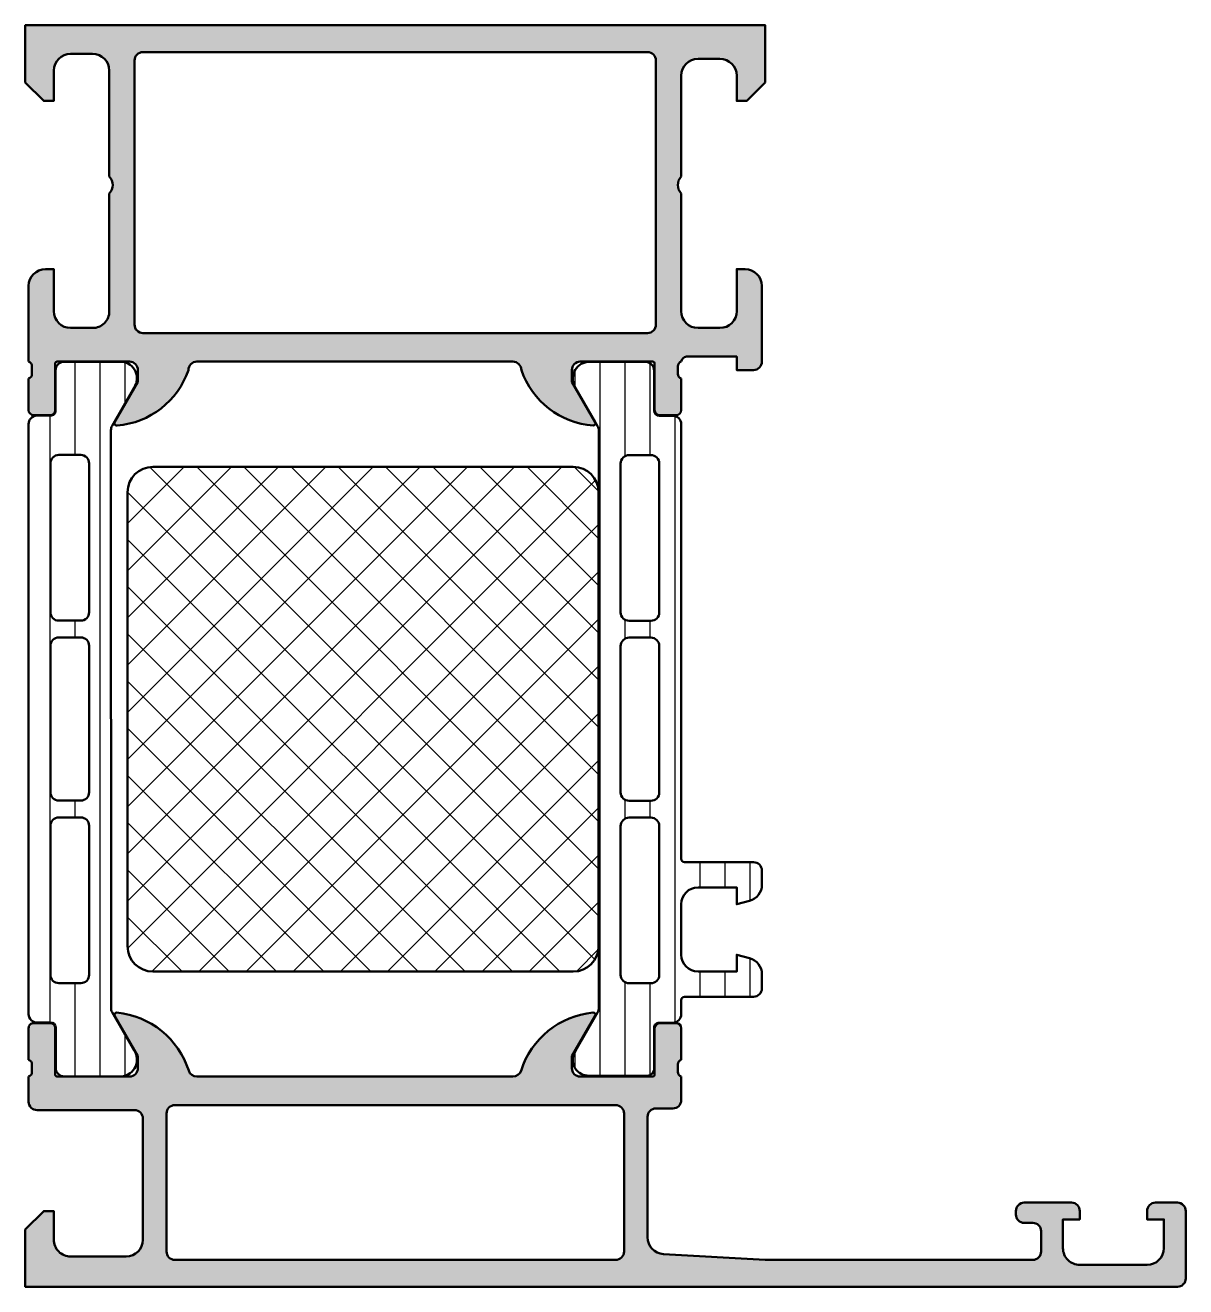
# Model space of a CAD drawing. Extents: x 0 to 69, y 0 to 75.
import ezdxf

# ---------------------------------------------------------------- set-up
doc = ezdxf.new("R2010")
doc.units = 0
for name, color, linetype, lineweight in [('0S-Alu contour', 7, 'Continuous', 50), ('0S-Alu hatch', 252, 'Continuous', 25), ('0S-Plastic contour', 254, 'Continuous', 50), ('0S-Plastic hatch', 253, 'Continuous', 25), ('0S-PT contour', 91, 'Continuous', 50), ('0S-PT hatch', 103, 'Continuous', 25)]:
    doc.layers.add(name, color=color, linetype=linetype, lineweight=lineweight)
pattern_1 = [(90, (0, 0), (-1.4859, 0), [])]

# ---------------------------------------------------------------- blocks, each defined once
blk = doc.blocks.new('345060__0869A76F_F0E8_4EB2_83F8_8AC66CB4EB45_')
at = {"layer": '0S-Alu hatch'}
h = blk.add_hatch(color=256, dxfattribs=at)
edge = h.paths.add_edge_path()
edge.add_line((0.2000122032186478, 12.5000020302859), (0.2000122032186481, 11.00000007629569))
edge.add_arc((0.6999984032339494, 10.99998627631099), 0.499986200205746, 179.9984185945515, 270.0015814054074)
edge.add_line((0.7000122032186474, 10.50000007629569), (6.499999996187403, 10.50000007629569))
edge.add_ellipse((6.500003635544038, 10.00000371565233), major_axis=(-0.4999963606566086, 0), ratio=1, start_angle=179.9995829571355, end_angle=270.00041704258615, ccw=False)
edge.add_line((6.999999996187401, 10.00000007629568), (6.9999999961874, 2.800003128053507))
edge.add_ellipse((5.999980085835259, 2.800022919193989), major_axis=(-1.000019910547982, 0), ratio=1, start_angle=90.00114075643307, end_angle=179.9988660732029, ccw=False)
edge.add_line((5.999999996187397, 1.800003008844214), (2.700012203218649, 1.800003008844213))
edge.add_ellipse((2.699981218687415, 2.799972024316681), major_axis=(-0.9999690159525039, 0), ratio=1, start_angle=-0.0017821679763869724, end_angle=90.00177533787729, ccw=False)
edge.add_line((1.700012203218648, 2.800003128053503), (1.700012203218648, 4.500000076295691))
edge.add_line((1.700012203218648, 4.500000076295691), (1.100006099703021, 4.500000076295691))
edge.add_line((1.100006099703021, 4.500000076295691), (0, 3.400001602174597))
edge.add_line((0, 3.400001602174597), (0, 0))
edge.add_line((0, 0), (68.49999475097867, 0))
edge.add_arc((68.49999839414345, 0.4999963568351063), 0.499996356848379, 269.9995825210269, 360.0004159770605)
edge.add_line((68.99999475097864, 0.4999999868887405), (68.99999475097864, 4.500000076295683))
edge.add_arc((68.49999839033528, 4.500003715652336), 0.4999963606566104, 359.9995829571354, 450.0004170425812)
edge.add_line((68.49999475097869, 5.000000076295702), (67.19997644043178, 5.000000076295691))
edge.add_arc((67.19995618549508, 4.500050846642928), 0.4999492300630667, 89.99767871952236, 180.0058184440998)
edge.add_line((66.7000069580099, 4.500000076295707), (66.7000069580099, 4.000000076295692))
edge.add_line((66.7000069580099, 4.000000076295692), (67.70000695800991, 4.000000076295692))
edge.add_line((67.70000695800991, 4.000000076295692), (67.7000069580099, 2.300003128053478))
edge.add_ellipse((66.6999637326864, 2.300046234162573), major_axis=(-1.000043226252522, 0), ratio=1, start_angle=90.00247652155508, end_angle=179.9975303089387, ccw=False)
edge.add_line((66.7000069580099, 1.300003008844224), (62.69998025512905, 1.300003008844214))
edge.add_ellipse((62.69996356972968, 2.299955806847219), major_axis=(-0.9999527981422126, 0), ratio=1, start_angle=-0.0027114333473718943, end_angle=90.00095604809093, ccw=False)
edge.add_line((61.70001077270717, 2.300003128053514), (61.70001077270717, 4.000000076295692))
edge.add_line((61.70001077270717, 4.000000076295692), (62.70001077270717, 4.000000076295692))
edge.add_line((62.70001077270717, 4.000000076295692), (62.70001077270718, 4.500000076295684))
edge.add_arc((62.19996203693318, 4.499951340521693), 0.5000487381489455, 0.0055841639549441, 89.99441583599162)
edge.add_line((62.20001077270718, 5.000000076295695), (59.3999924621603, 5.000000076295692))
edge.add_arc((59.3999786621756, 4.500013876280368), 0.499986200205769, 89.99841859459319, 180.0015814054484)
edge.add_line((58.89999246216028, 4.500000076295683), (58.89999246216029, 4.300003128053489))
edge.add_arc((59.3999795805841, 4.299990246477313), 0.4999871185897497, 179.9985238419079, 270.0014761579285)
edge.add_line((59.39999246216029, 3.800003128053503), (59.89999246216029, 3.800003128053504))
edge.add_ellipse((59.89998972129269, 3.300000387185894), major_axis=(-0.5000027408751221, 0), ratio=1, start_angle=180.0003140784808, end_angle=269.99968592142943, ccw=False)
edge.add_line((60.3999924621603, 3.300003128053504), (60.3999924621603, 2.099998550416785))
edge.add_ellipse((59.89999610150555, 2.099994791863127), major_axis=(-0.499996360668875, 0), ratio=1, start_angle=89.99958295871829, end_angle=180.0004307015151, ccw=False)
edge.add_line((59.89999246216029, 1.599998431207497), (43.99999856567591, 1.599998431207495))
edge.add_line((43.99999856567591, 1.599998431207495), (37.94296502685757, 1.946113543512183))
edge.add_ellipse((37.99999317156701, 2.944476890856525), major_axis=(-0.9999907912623992, 0), ratio=1, start_angle=-0.0006709873298973434, end_angle=86.73072417526862, ccw=False)
edge.add_line((37.00000238037318, 2.944488601686328), (37.00000238037317, 10.09999855041677))
edge.add_ellipse((37.50000238037318, 10.09999855041677), major_axis=(-0.5000000000000142, 0), ratio=1, start_angle=270, end_angle=360, ccw=False)
edge.add_line((37.50000238037318, 10.59999855041678), (38.50000238037318, 10.59999855041678))
edge.add_arc((38.50000238037317, 11.0999985504168), 0.5000000000000231, 270.0000000000008, 360)
edge.add_line((39.0000023803732, 11.09999855041681), (39.00000238037321, 12.50000007629568))
edge.add_ellipse((39.07883882691625, 12.7675206682888), major_axis=(-0.2788950563274256, 0), ratio=1, start_angle=-1.164589374096181, end_angle=73.58012358050883, ccw=False)
edge.add_line((38.80000138037321, 12.77318907628717), (38.80000138037321, 13.22678307628717))
edge.add_ellipse((39.07886947601637, 13.23244373576424), major_axis=(-0.2789255417371436, 0), ratio=1, start_angle=-73.57540544464308, end_angle=1.1628700728883814, ccw=False)
edge.add_line((39.00000238037319, 13.49998707628717), (39.00000238037319, 15.37999807629568))
edge.add_arc((38.70000238037319, 15.37999807629567), 0.3000000000000043, 0, 90)
edge.add_line((38.70000238037319, 15.67999807629568), (37.7200280613304, 15.67999807629568))
edge.add_arc((37.7200280613304, 15.37999807629568), 0.2999999999999954, 90, 180)
edge.add_line((37.42002806133041, 15.37999807629568), (37.42002806133041, 12.62000007629568))
edge.add_ellipse((37.3000280613304, 12.62000007629568), major_axis=(-0.1200000000000116, 0), ratio=1, start_angle=90.00000000000341, end_angle=180, ccw=False)
edge.add_line((37.30002806133041, 12.50000007629567), (33.00015496826383, 12.49987037658866))
edge.add_ellipse((33.00014208601016, 12.99985749419664), major_axis=(-0.4999871177739342, 0), ratio=1, start_angle=-0.0006019649143240713, end_angle=90.00147623556649, ccw=False)
edge.add_line((32.50015496826382, 12.99986274719411), (32.50015496826382, 13.69986732483086))
edge.add_line((32.50015496826382, 13.69986732483086), (33.88839959717006, 16.10438545227226))
edge.add_arc((33.76454956760431, 16.16228914999649), 0.1367174752311362, 334.9424651420085, 455.5867900401307)
edge.add_arc((34.23800685220824, 11.3221078398204), 5.000000000000034, 95.58679004012677, 162.2389628556709)
edge.add_ellipse((29.00015287327423, 12.99987056422969), major_axis=(-0.5000001876410703, 0), ratio=1, start_angle=90.00002150206137, end_angle=162.2389628556703, ccw=False)
edge.add_line((29.00015306091518, 12.49987037658866), (10.19986009216518, 12.49987037658866))
edge.add_ellipse((10.19985013003327, 12.9998604144567), major_axis=(-0.4999900379672823, 0), ratio=1, start_angle=17.744937973398294, end_angle=90.00114159897288, ccw=False)
edge.add_arc((4.961534600945421, 11.32357260042923), 5.000000000000049, 17.74493797339748, 84.3682748665721)
edge.add_arc((5.438560756069508, 16.16107941189622), 0.1390303329827748, 84.3682748665724, 204.065530886647)
edge.add_line((5.311614986421769, 16.10438545227225), (6.699859615328024, 13.69986732483084))
edge.add_line((6.699859615328024, 13.69986732483084), (6.699859615328021, 12.99986274719412))
edge.add_ellipse((6.199872497581681, 12.99985749419663), major_axis=(-0.4999871177739345, 0), ratio=1, start_angle=89.99852376443482, end_angle=180.0006019649143, ccw=False)
edge.add_line((6.199859615328021, 12.49987037658866), (1.899985091749957, 12.50000007629569))
edge.add_ellipse((1.899985091749951, 12.62000007629568), major_axis=(-0.1199999999999886, 0), ratio=1, start_angle=0, end_angle=90.00000000000279, ccw=False)
edge.add_line((1.779985091749963, 12.62000007629568), (1.779985091749963, 15.37999807629568))
edge.add_arc((1.479985091749957, 15.37999807629567), 0.3000000000000063, 0, 90.0000000000006)
edge.add_line((1.479985091749954, 15.67999807629568), (0.5000107727071729, 15.67999807629568))
edge.add_arc((0.5000107727071713, 15.37999807629568), 0.2999999999999989, 89.99999999999969, 180)
edge.add_line((0.2000107727071724, 15.37999807629568), (0.2000107727071736, 13.49998707628716))
edge.add_ellipse((0.1211436770640068, 13.23244373576422), major_axis=(-0.2789255417371489, 0), ratio=1, start_angle=178.8371299271139, end_angle=253.5754054446454, ccw=False)
edge.add_line((0.4000117727071742, 13.22678307628716), (0.400011772707174, 12.77318907628716))
edge.add_ellipse((0.1211763205549938, 12.7675207088322), major_axis=(-0.2788930615245118, 0), ratio=1, start_angle=106.41987641949211, end_angle=181.1645893740963, ccw=False)
edge = h.paths.add_edge_path()
edge.add_line((35.10000848388882, 1.600006060602026), (8.900012489320943, 1.600006060602026))
edge.add_ellipse((8.900012489320941, 2.100006060602026), major_axis=(-0.5, 0), ratio=1, start_angle=0, end_angle=90.00000000000023, ccw=False)
edge.add_line((8.400012489320941, 2.100006060602026), (8.400012489320941, 10.29999549865897))
edge.add_ellipse((8.900012489320941, 10.29999549865897), major_axis=(-0.5, 0), ratio=1, start_angle=269.99999999999983, end_angle=360, ccw=False)
edge.add_line((8.900012489320943, 10.79999549865897), (35.10000848388882, 10.79999549865897))
edge.add_ellipse((35.10000848388882, 10.29999549865897), major_axis=(-0.5, 0), ratio=1, start_angle=180, end_angle=270, ccw=False)
edge.add_line((35.60000848388881, 10.29999549865897), (35.60000848388881, 2.100006060602021))
edge.add_ellipse((35.10000848388882, 2.100006060602024), major_axis=(-0.4999999999999974, 0), ratio=1, start_angle=90, end_angle=180, ccw=False)
at = {"layer": '0S-Alu contour', "color": 7}
for points in [[(5.311614986421769, 16.10438545227225), (6.699859615328024, 13.69986732483084), (6.699859615328021, 12.99986274719412)], [(32.50015496826382, 12.99986274719411), (32.50015496826382, 13.69986732483086), (33.88839959717006, 16.10438545227226)], [(0.2000107727071724, 15.37999807629568), (0.2000107727071736, 13.49998707628716)], [(1.479985091749954, 15.67999807629568), (0.5000107727071729, 15.67999807629568)], [(1.779985091749963, 12.62000007629568), (1.779985091749963, 15.37999807629568)], [(37.42002806133041, 15.37999807629568), (37.42002806133041, 12.62000007629568)], [(38.70000238037319, 15.67999807629568), (37.7200280613304, 15.67999807629568)], [(39.00000238037319, 13.49998707628717), (39.00000238037319, 15.37999807629568)], [(0.4000117727071742, 13.22678307628716), (0.400011772707174, 12.77318907628716)], [(38.80000138037321, 12.77318907628717), (38.80000138037321, 13.22678307628717)], [(0.2000122032186478, 12.5000020302859), (0.2000122032186481, 11.00000007629569)], [(6.199859615328021, 12.49987037658866), (1.899985091749957, 12.50000007629569)], [(29.00015306091518, 12.49987037658866), (10.19986009216518, 12.49987037658866)], [(37.30002806133041, 12.50000007629567), (33.00015496826383, 12.49987037658866)], [(39.0000023803732, 11.09999855041681), (39.00000238037321, 12.50000007629568)], [(8.900012489320943, 10.79999549865897), (35.10000848388882, 10.79999549865897)], [(37.50000238037318, 10.59999855041678), (38.50000238037318, 10.59999855041678)], [(0.7000122032186474, 10.50000007629569), (6.499999996187403, 10.50000007629569)], [(6.999999996187401, 10.00000007629568), (6.9999999961874, 2.800003128053507)], [(8.400012489320941, 2.100006060602026), (8.400012489320941, 10.29999549865897)], [(35.60000848388881, 10.29999549865897), (35.60000848388881, 2.100006060602021)], [(37.00000238037318, 2.944488601686328), (37.00000238037317, 10.09999855041677)], [(62.20001077270718, 5.000000076295695), (59.3999924621603, 5.000000076295692)], [(68.49999475097869, 5.000000076295702), (67.19997644043178, 5.000000076295691)], [(1.700012203218648, 2.800003128053503), (1.700012203218648, 4.500000076295691), (1.100006099703021, 4.500000076295691), (0, 3.400001602174597), (0, 0), (68.49999475097867, 0)], [(58.89999246216028, 4.500000076295683), (58.89999246216029, 4.300003128053489)], [(59.39999246216029, 3.800003128053503), (59.89999246216029, 3.800003128053504)], [(61.70001077270717, 2.300003128053514), (61.70001077270717, 4.000000076295692), (62.70001077270717, 4.000000076295692), (62.70001077270718, 4.500000076295684)], [(66.7000069580099, 4.500000076295707), (66.7000069580099, 4.000000076295692), (67.70000695800991, 4.000000076295692), (67.7000069580099, 2.300003128053478)], [(68.99999475097864, 0.4999999868887405), (68.99999475097864, 4.500000076295683)], [(60.3999924621603, 3.300003128053504), (60.3999924621603, 2.099998550416785)], [(5.999999996187397, 1.800003008844214), (2.700012203218649, 1.800003008844213)], [(35.10000848388882, 1.600006060602026), (8.900012489320943, 1.600006060602026)], [(59.89999246216029, 1.599998431207497), (43.99999856567591, 1.599998431207495), (37.94296502685757, 1.946113543512183)], [(66.7000069580099, 1.300003008844224), (62.69998025512905, 1.300003008844214)]]:
    blk.add_lwpolyline(points, dxfattribs=at)
for centre, radius, start, end in [((5.438560756069508, 16.16107941189622), 0.1390303329827748, 84.3682748665724, 204.065530886647), ((4.961534600945421, 11.32357260042923), 5.000000000000049, 17.74493797339748, 84.3682748665721), ((34.23800685220824, 11.3221078398204), 5.000000000000034, 95.58679004012677, 162.2389628556709), ((33.76454956760431, 16.16228914999649), 0.1367174752311362, 334.9424651420085, 95.58679004013072), ((0.5000107727071713, 15.37999807629568), 0.2999999999999989, 89.99999999999969, 180), ((1.479985091749957, 15.37999807629567), 0.3000000000000063, 0, 90.0000000000006), ((37.7200280613304, 15.37999807629568), 0.2999999999999954, 90, 180), ((38.70000238037319, 15.37999807629567), 0.3000000000000043, 0, 90), ((0.6999984032339494, 10.99998627631099), 0.499986200205746, 179.9984185945515, 270.0015814054074), ((38.50000238037317, 11.0999985504168), 0.5000000000000231, 270.0000000000008, 0), ((59.3999786621756, 4.500013876280368), 0.499986200205769, 89.99841859459319, 180.0015814054484), ((62.19996203693318, 4.499951340521693), 0.5000487381489455, 0.0055841639549441, 89.99441583599162), ((67.19995618549508, 4.500050846642928), 0.4999492300630667, 89.99767871952236, 180.0058184440998), ((68.49999839033528, 4.500003715652336), 0.4999963606566104, 359.9995829571354, 90.00041704258128), ((59.3999795805841, 4.299990246477313), 0.4999871185897497, 179.9985238419079, 270.0014761579285), ((68.49999839414345, 0.4999963568351063), 0.499996356848379, 269.9995825210269, 0.0004159770605283)]:
    blk.add_arc(centre, radius, start, end, dxfattribs=at)
at = {"layer": '0S-Alu contour', "color": 7, "extrusion": (0, 0, -1)}
for centre, radius, start, end in [((-0.1211436770640068, 13.23244373576422), 0.2789255417371489, 106.4245945553546, 181.1628700728862), ((-0.1211763205549938, 12.7675207088322), 0.2788930615245118, 178.8354106259037, 253.5801235805079), ((-6.199872497581681, 12.99985749419663), 0.4999871177739345, 179.9993980350857, 270.0014762355652), ((-10.19985013003327, 12.9998604144567), 0.4999900379672823, 269.9988584010271, 342.2550620266017), ((-29.00015287327423, 12.99987056422969), 0.5000001876410703, 197.7610371443297, 269.9999784979386), ((-33.00014208601016, 12.99985749419664), 0.4999871177739343, 269.9985237644335, 0.0006019649143335), ((-39.07883882691625, 12.7675206682888), 0.2788950563274256, 286.4198764194912, 1.164589374096298), ((-39.07886947601637, 13.23244373576424), 0.2789255417371436, 358.8371299271116, 73.57540544464322), ((-1.899985091749951, 12.62000007629568), 0.1199999999999886, 269.9999999999972, 0), ((-37.3000280613304, 12.62000007629568), 0.1200000000000116, 180, 269.9999999999966), ((-8.900012489320941, 10.29999549865897), 0.5, 0, 90.00000000000018), ((-35.10000848388882, 10.29999549865897), 0.5, 90, 180), ((-37.50000238037318, 10.09999855041677), 0.5000000000000142, 0, 90), ((-6.500003635544038, 10.00000371565233), 0.4999963606566086, 89.99958295741384, 180.0004170428646), ((-59.89998972129269, 3.300000387185894), 0.5000027408751221, 90.00031407857054, 179.9996859215192), ((-2.699981218687415, 2.799972024316681), 0.9999690159525039, 269.9982246621227, 0.0017821679763647), ((-5.999980085835259, 2.800022919193989), 1.000019910547982, 180.0011339267972, 269.9988592435669), ((-37.99999317156701, 2.944476890856525), 0.9999907912623992, 273.2692758247314, 0.0006709873299503), ((-62.69996356972968, 2.299955806847219), 0.9999527981422128, 269.9990439519091, 0.0027114333473759), ((-66.6999637326864, 2.300046234162573), 1.000043226252522, 180.0024696910613, 269.9975234784449), ((-8.900012489320941, 2.100006060602026), 0.5, 269.9999999999998, 0), ((-35.10000848388882, 2.100006060602024), 0.4999999999999974, 180, 270), ((-59.89999610150555, 2.099994791863127), 0.499996360668875, 179.9995692984849, 270.0004170412817)]:
    blk.add_arc(centre, radius, start, end, dxfattribs=at)
blk = doc.blocks.new('345160__A1D0DBC6_9FAF_48F2_8BB5_D7965360DB36_')
at = {"layer": '0S-Alu hatch'}
h = blk.add_hatch(color=256, dxfattribs=at)
edge = h.paths.add_edge_path()
edge.add_line((44, 71.5999679203087), (44, 75))
edge.add_line((44, 75), (0.0001269531203434, 75))
edge.add_line((0.0001269531203434, 75), (0.0001269531203434, 71.59999843788682))
edge.add_line((0.0001269531203434, 71.59999843788682), (1.100102539057836, 70.50000020218431))
edge.add_line((1.100102539057836, 70.50000020218431), (1.700108642573468, 70.50000020218431))
edge.add_line((1.700108642573468, 70.50000020218431), (1.700108642573461, 72.30001064491807))
edge.add_ellipse((2.700165610724234, 72.2999536767673), major_axis=(-1.000056969773366, 0), ratio=1, start_angle=270.0032638486671, end_angle=359.996736151318, ccw=False)
edge.add_line((2.70010864257346, 73.30001064491807), (4.000096435542204, 73.30001064491807))
edge.add_ellipse((4.000090366399497, 72.30000457577536), major_axis=(-1.00000606916113, 0), ratio=1, start_angle=180.0003477333174, end_angle=269.9996522658481, ccw=False)
edge.add_line((5.000096435542211, 72.30001064490351), (5.000096435542211, 65.99999972534715))
edge.add_ellipse((4.475120643209768, 65.49999972534715), major_axis=(-0.7249824705019261, 0), ratio=1, start_angle=136.3958616163861, end_angle=223.604138383614, ccw=False)
edge.add_line((5.000096435542211, 64.99999972534715), (5.000096435542211, 57.99999972534717))
edge.add_ellipse((4.000127506904665, 57.9999686539847), major_axis=(-0.9999689291202752, 0), ratio=1, start_angle=89.9982196867515, end_angle=180.0017803131609, ccw=False)
edge.add_line((4.000096435542211, 56.99999972534715), (2.700108642573439, 56.99999972534715))
edge.add_ellipse((2.700128465721281, 58.00001954849498), major_axis=(-1.000019823344298, 0), ratio=1, start_angle=0.0011357599706229848, end_angle=89.99886423980661, ccw=False)
edge.add_line((1.700108642573457, 57.99999972535103), (1.700108642573468, 60.49999972534715))
edge.add_line((1.700108642573468, 60.49999972534715), (1.200108642573461, 60.49999972534715))
edge.add_arc((1.200143008141992, 59.49996535977861), 1.000034366159006, 90.0019689343731, 179.9980310656152)
edge.add_line((0.2001086425734615, 59.49999972534735), (0.2001086425734613, 54.99999209595261))
edge.add_ellipse((0.1212721960304297, 54.73247150395951), major_axis=(-0.2788950563274175, 0), ratio=1, start_angle=178.835410625902, end_angle=253.58012358050928, ccw=False)
edge.add_line((0.40010964257346, 54.72680309596113), (0.4001096425734616, 54.27320909596112))
edge.add_ellipse((0.1212415469302874, 54.26754843648406), major_axis=(-0.2789255417371556, 0), ratio=1, start_angle=106.4245945553543, end_angle=181.1628700728862, ccw=False)
edge.add_line((0.2001086425734554, 54.00000509596111), (0.2001086425734542, 52.11999409595261))
edge.add_arc((0.5001086425734443, 52.11999409595261), 0.2999999999999936, 180, 270)
edge.add_line((0.5001086425734443, 51.81999409595261), (1.480082961616254, 51.81999409595261))
edge.add_arc((1.480082961616247, 52.11999409595261), 0.2999999999999971, 270.0000000000013, 360)
edge.add_line((1.780082961616244, 52.11999409595261), (1.780082961616251, 54.8799920959526))
edge.add_ellipse((1.900082961616243, 54.87999209595262), major_axis=(-0.1199999999999916, 0), ratio=1, start_angle=270.0000000000006, end_angle=360, ccw=False)
edge.add_line((1.900082961616242, 54.99999209595261), (6.199956054682843, 55.00012179565965))
edge.add_ellipse((6.199968936936497, 54.50013467805167), major_axis=(-0.499987117773936, 0), ratio=1, start_angle=179.9993980350858, end_angle=270.00147623556455, ccw=False)
edge.add_line((6.699956054682838, 54.50012942505215), (6.69995605468285, 53.80012484741747))
edge.add_line((6.69995605468285, 53.80012484741747), (5.311711425776593, 51.39560671997604))
edge.add_arc((5.435554141658549, 51.33769689995991), 0.1367134431258259, 154.9388426484982, 284.9266257937803)
edge.add_arc((5.082340300217026, 56.06599274338802), 4.87589243942384, 274.5692014039207, 341.2677855828942)
edge.add_ellipse((10.1999562423238, 54.50012160801867), major_axis=(-0.50000018764101, 0), ratio=1, start_angle=270.0000215020632, end_angle=359.9999785025289, ccw=False)
edge.add_line((10.19995605468283, 55.00012179565965), (29.00012218474876, 55.00012179565965))
edge.add_ellipse((29.00012582410541, 54.50012543501633), major_axis=(-0.4999963606565606, 0), ratio=1, start_angle=179.9995829571355, end_angle=270.0004170425874, ccw=False)
edge.add_arc((34.127254422251, 56.07474256510993), 4.887717597295995, 198.7935245337422, 265.8039507306333)
edge.add_arc((33.7614089969759, 51.33892136110629), 0.1390378262420757, 273.3868275685139, 384.0602702874333)
edge.add_line((33.88836681365501, 51.39560671997606), (32.50012218474876, 53.80012484741746))
edge.add_line((32.50012218474876, 53.80012484741746), (32.50012218474876, 54.50012942505418))
edge.add_ellipse((33.00010930249509, 54.50013467805168), major_axis=(-0.4999871177739239, 0), ratio=1, start_angle=-90.00147623556637, end_angle=0.0006019649143240713, ccw=False)
edge.add_line((33.00012218474876, 55.00012179565964), (37.29999527781536, 54.99999209595261))
edge.add_ellipse((37.29999527781536, 54.87999209595262), major_axis=(-0.1199999999999903, 0), ratio=1, start_angle=180, end_angle=270.0000000000034, ccw=False)
edge.add_line((37.41999527781536, 54.87999209595261), (37.41999527781536, 52.11999409595261))
edge.add_arc((37.71999527781536, 52.11999409595261), 0.3000000000000043, 180, 270)
edge.add_line((37.71999527781536, 51.8199940959526), (38.69996959685816, 51.81999409595261))
edge.add_arc((38.69996959685816, 52.11999409595261), 0.2999999999999927, 270, 360)
edge.add_line((38.99996959685815, 52.11999409595261), (38.99996959685815, 54.00000509596113))
edge.add_ellipse((39.07883669250129, 54.26754843648405), major_axis=(-0.2789255417371246, 0), ratio=1, start_angle=-1.1628700728890067, end_angle=73.57540544464808, ccw=False)
edge.add_line((38.79996859685815, 54.27320909596112), (38.79996859685814, 54.72680309596111))
edge.add_ellipse((39.07880604340119, 54.73247150395948), major_axis=(-0.2788950563274307, 0), ratio=1, start_angle=-73.58012358050871, end_angle=1.16458937409692, ccw=False)
edge.add_ellipse((39.34548911891473, 54.95180476633503), major_axis=(-0.3488635246882057, 0), ratio=1, start_angle=273.55986454208295, end_angle=352.06054534869804, ccw=False)
edge.add_line((39.32382769755042, 55.29999514771044), (42.29998778819572, 55.29999514771043))
edge.add_line((42.29998778819572, 55.29999514771043), (42.29998778819572, 54.49999972534715))
edge.add_line((42.29998778819572, 54.49999972534715), (43.29998778819571, 54.50000735474168))
edge.add_arc((43.30001852881637, 54.99997661371016), 0.4999692599135287, 269.9964771677667, 360.0026485613531)
edge.add_line((43.79998778819572, 54.99999972534718), (43.80004882335197, 59.49999972534715))
edge.add_arc((42.79996135278302, 59.49991225477821), 1.000087474394154, 0.0050112561101264, 89.99498874391819)
edge.add_line((42.80004882335197, 60.49999972534715), (42.30004882335197, 60.49999972534715))
edge.add_line((42.30004882335197, 60.49999972534715), (42.30004882335197, 57.99999972534715))
edge.add_ellipse((41.29996142587891, 58.00008712280979), major_axis=(-1.000087401291883, 0), ratio=1, start_angle=90.00501389832078, end_angle=179.9949929319336, ccw=False)
edge.add_line((41.30004894256126, 56.99999972534715), (40.00000011443626, 56.99999972534715))
edge.add_ellipse((40.00005891216521, 58.0000585230761), major_axis=(-1.000058799457439, 0), ratio=1, start_angle=0.0033686637580103707, end_angle=89.9966313363596, ccw=False)
edge.add_line((39.00000011443626, 57.99999972534511), (39.00000011443626, 64.99999972534715))
edge.add_ellipse((39.52483945475461, 65.49999972534715), major_axis=(-0.7248836686985038, 0), ratio=1, start_angle=-43.61157673631379, end_angle=43.61157673631379, ccw=False)
edge.add_line((39.00000011443626, 65.99999972534715), (39.00000011443626, 72.00043483925401))
edge.add_ellipse((40.0000549231245, 72.00038766034935), major_axis=(-1.000054809801103, 0), ratio=1, start_angle=270.0031401344082, end_angle=359.997296995918, ccw=False)
edge.add_line((40.00000011443626, 73.00044246864853), (41.30004894256126, 73.00044246864854))
edge.add_ellipse((41.29996249694562, 72.00035614156475), major_axis=(-1.000086330819892, 0), ratio=1, start_angle=180.0053828449331, end_angle=269.995047458617, ccw=False)
edge.add_line((42.30004882335197, 72.00045009804248), (42.30004882335197, 70.49999257278978))
edge.add_line((42.30004882335197, 70.49999257278978), (42.90002440928947, 70.49999257278978))
edge.add_line((42.90002440928947, 70.49999257278978), (44, 71.5999679203087))
edge = h.paths.add_edge_path()
edge.add_line((36.9999848556472, 56.69999667358934), (7.000111694331287, 56.69999667358934))
edge.add_ellipse((7.000114435198874, 57.19999941445692), major_axis=(-0.5000027408750986, 0), ratio=1, start_angle=0.00031407848081244083, end_angle=89.99968592143188, ccw=False)
edge.add_line((6.500111694331287, 57.19999667358933), (6.500111694331287, 72.8999938602501))
edge.add_ellipse((7.000114435198874, 72.89999111938252), major_axis=(-0.5000027408750977, 0), ratio=1, start_angle=270.00031407856807, end_angle=359.99968592151924, ccw=False)
edge.add_line((7.000111694331287, 73.3999938602501), (36.9999848556472, 73.3999938602501))
edge.add_ellipse((36.99998211477959, 72.89999111938249), major_axis=(-0.5000027408751199, 0), ratio=1, start_angle=180.0003140784808, end_angle=269.99968592142943, ccw=False)
edge.add_line((37.4999848556472, 72.8999938602501), (37.4999848556472, 57.19999667359012))
edge.add_ellipse((36.99998211477959, 57.19999941445695), major_axis=(-0.5000027408751199, 0), ratio=1, start_angle=90.00031407857063, end_angle=179.9996859215194, ccw=False)
at = {"layer": '0S-Alu contour', "color": 7}
for points in [[(44, 71.5999679203087), (44, 75), (0.0001269531203434, 75), (0.0001269531203434, 71.59999843788682), (1.100102539057836, 70.50000020218431), (1.700108642573468, 70.50000020218431), (1.700108642573461, 72.30001064491807)], [(2.70010864257346, 73.30001064491807), (4.000096435542204, 73.30001064491807)], [(6.500111694331287, 57.19999667358933), (6.500111694331287, 72.8999938602501)], [(7.000111694331287, 73.3999938602501), (36.9999848556472, 73.3999938602501)], [(37.4999848556472, 72.8999938602501), (37.4999848556472, 57.19999667359012)], [(40.00000011443626, 73.00044246864853), (41.30004894256126, 73.00044246864854)], [(5.000096435542211, 72.30001064490351), (5.000096435542211, 65.99999972534715)], [(39.00000011443626, 65.99999972534715), (39.00000011443626, 72.00043483925401)], [(42.30004882335197, 72.00045009804248), (42.30004882335197, 70.49999257278978), (42.90002440928947, 70.49999257278978), (44, 71.5999679203087)], [(5.000096435542211, 64.99999972534715), (5.000096435542211, 57.99999972534717)], [(39.00000011443626, 57.99999972534511), (39.00000011443626, 64.99999972534715)], [(1.700108642573457, 57.99999972535103), (1.700108642573468, 60.49999972534715), (1.200108642573461, 60.49999972534715)], [(42.80004882335197, 60.49999972534715), (42.30004882335197, 60.49999972534715), (42.30004882335197, 57.99999972534715)], [(0.2001086425734615, 59.49999972534735), (0.2001086425734613, 54.99999209595261)], [(43.79998778819572, 54.99999972534718), (43.80004882335197, 59.49999972534715)], [(4.000096435542211, 56.99999972534715), (2.700108642573439, 56.99999972534715)], [(36.9999848556472, 56.69999667358934), (7.000111694331287, 56.69999667358934)], [(41.30004894256126, 56.99999972534715), (40.00000011443626, 56.99999972534715)], [(1.780082961616244, 52.11999409595261), (1.780082961616251, 54.8799920959526)], [(1.900082961616242, 54.99999209595261), (6.199956054682843, 55.00012179565965)], [(10.19995605468283, 55.00012179565965), (29.00012218474876, 55.00012179565965)], [(33.00012218474876, 55.00012179565964), (37.29999527781536, 54.99999209595261)], [(37.41999527781536, 54.87999209595261), (37.41999527781536, 52.11999409595261)], [(39.32382769755042, 55.29999514771044), (42.29998778819572, 55.29999514771043), (42.29998778819572, 54.49999972534715), (43.29998778819571, 54.50000735474168)], [(0.40010964257346, 54.72680309596113), (0.4001096425734616, 54.27320909596112)], [(6.699956054682838, 54.50012942505215), (6.69995605468285, 53.80012484741747), (5.311711425776593, 51.39560671997604)], [(33.88836681365501, 51.39560671997606), (32.50012218474876, 53.80012484741746), (32.50012218474876, 54.50012942505418)], [(38.79996859685815, 54.27320909596112), (38.79996859685814, 54.72680309596111)], [(0.2001086425734554, 54.00000509596111), (0.2001086425734542, 52.11999409595261)], [(38.99996959685815, 52.11999409595261), (38.99996959685815, 54.00000509596113)], [(0.5001086425734443, 51.81999409595261), (1.480082961616254, 51.81999409595261)], [(37.71999527781536, 51.8199940959526), (38.69996959685816, 51.81999409595261)]]:
    blk.add_lwpolyline(points, dxfattribs=at)
at = {"layer": '0S-Alu contour', "color": 7, "extrusion": (0, 0, -1)}
for centre, radius, start, end in [((-2.700165610724234, 72.2999536767673), 1.000056969773366, 0.0032638486820021, 89.99673615133295), ((-4.000090366399497, 72.30000457577536), 1.00000606916113, 90.00034773415189, 179.9996522666826), ((-7.000114435198874, 72.89999111938252), 0.5000027408750977, 0.0003140784807261, 89.9996859214319), ((-36.99998211477959, 72.89999111938249), 0.5000027408751199, 90.00031407857054, 179.9996859215192), ((-40.0000549231245, 72.00038766034935), 1.000054809801103, 0.0027030040819815, 89.99685986559176), ((-41.29996249694562, 72.00035614156475), 1.000086330819892, 90.004952541383, 179.9946171550669), ((-4.475120643209768, 65.49999972534715), 0.7249824705019261, 136.395861616386, 223.6041383836139), ((-39.52483945475461, 65.49999972534715), 0.7248836686985038, 316.3884232636862, 43.61157673631377), ((-2.700128465721281, 58.00001954849498), 1.000019823344298, 270.0011357601935, 359.9988642400294), ((-4.000127506904665, 57.9999686539847), 0.9999689291202752, 179.9982196868391, 270.0017803132485), ((-40.00005891216521, 58.0000585230761), 1.000058799457439, 270.0033686636404, 359.996631336242), ((-41.29996142587891, 58.00008712280979), 1.000087401291883, 180.0050070680665, 269.9949861016792), ((-7.000114435198874, 57.19999941445692), 0.5000027408750986, 270.0003140785681, 359.9996859215192), ((-36.99998211477959, 57.19999941445695), 0.5000027408751199, 180.0003140784807, 269.9996859214294), ((-0.1212721960304297, 54.73247150395951), 0.2788950563274175, 106.4198764194907, 181.1645893740981), ((-1.900082961616243, 54.87999209595262), 0.1199999999999917, 0, 89.99999999999936), ((-6.199968936936497, 54.50013467805167), 0.4999871177739361, 89.99852376443545, 180.0006019649143), ((-10.1999562423238, 54.50012160801867), 0.50000018764101, 2.14974711152e-05, 89.99997849793684), ((-29.00012582410541, 54.50012543501633), 0.4999963606565606, 89.99958295741263, 180.0004170428646), ((-33.00010930249509, 54.50013467805168), 0.4999871177739239, 359.9993980350857, 90.00147623556649), ((-37.29999527781536, 54.87999209595262), 0.1199999999999903, 89.99999999999662, 180), ((-39.07880604340119, 54.73247150395948), 0.2788950563274307, 358.8354106259031, 73.58012358050884), ((-39.34548911891473, 54.95180476633503), 0.3488635246882057, 7.939454651301964, 86.44013545791707), ((-0.1212415469302874, 54.26754843648406), 0.2789255417371556, 178.8371299271138, 253.5754054446457), ((-39.07883669250129, 54.26754843648405), 0.2789255417371246, 286.4245945553519, 1.162870072889045)]:
    blk.add_arc(centre, radius, start, end, dxfattribs=at)
at = {"layer": '0S-Alu contour', "color": 7}
for centre, radius, start, end in [((1.200143008141992, 59.49996535977861), 1.000034366159006, 90.0019689343731, 179.9980310656152), ((42.79996135278302, 59.49991225477821), 1.000087474394154, 0.0050112561101264, 89.99498874391819), ((43.30001852881637, 54.99997661371016), 0.4999692599135287, 269.9964771677667, 0.0026485613531484), ((5.082340300217026, 56.06599274338802), 4.87589243942384, 274.5692014039207, 341.2677855828942), ((34.127254422251, 56.07474256510993), 4.887717597295995, 198.7935245337422, 265.8039507306333), ((0.5001086425734443, 52.11999409595261), 0.2999999999999936, 180, 270), ((1.480082961616247, 52.11999409595261), 0.2999999999999971, 270.0000000000013, 0), ((37.71999527781536, 52.11999409595261), 0.3000000000000043, 180, 270), ((38.69996959685816, 52.11999409595261), 0.2999999999999927, 270, 0), ((5.435554141658549, 51.33769689995991), 0.1367134431258259, 154.9388426484982, 284.9266257937803), ((33.7614089969759, 51.33892136110629), 0.1390378262420757, 273.3868275685139, 24.06027028743326)]:
    blk.add_arc(centre, radius, start, end, dxfattribs=at)
blk = doc.blocks.new('382150__5BACA3D1_642A_458E_9346_4D90D5398571_')
at = {"layer": '0S-PT hatch'}
h = blk.add_hatch(dxfattribs=at)
h.set_pattern_fill('ANSI37', color=256, scale=0.625, angle=90, style=0)
h.set_pattern_definition([(135, (0, 0), (-1.403165018917055, -1.403165018917055), []), (225, (0, 0), (1.403165018917055, -1.403165018917055), [])])
edge = h.paths.add_edge_path()
edge.add_arc((32.58660262970898, 47.24119923922818), 1.5, 0, 90)
edge.add_line((32.58660262970898, 48.74119923922818), (7.586602629708981, 48.74119923922819))
edge.add_arc((7.586602629708981, 47.24119923922819), 1.5, 90, 180)
edge.add_line((6.086602629708981, 47.24119923922819), (6.086602629708973, 20.24119923922819))
edge.add_arc((7.586602629708973, 20.24119923922819), 1.5, 180, 270)
edge.add_line((7.586602629708973, 18.74119923922819), (32.58660262970898, 18.74119923922818))
edge.add_arc((32.58660262970898, 20.24119923922818), 1.5, 270, 360)
edge.add_line((34.08660262970898, 20.24119923922818), (34.08660262970898, 47.24119923922818))
at = {"layer": '0S-PT contour', "color": 7}
for points in [[(32.58660262970898, 48.74119923922818), (7.586602629708981, 48.74119923922819)], [(6.086602629708981, 47.24119923922819), (6.086602629708973, 20.24119923922819)], [(34.08660262970898, 20.24119923922818), (34.08660262970898, 47.24119923922818)], [(7.586602629708973, 18.74119923922819), (32.58660262970898, 18.74119923922818)]]:
    blk.add_lwpolyline(points, dxfattribs=at)
for centre, start, end in [((7.586602629708981, 47.24119923922819), 90, 180), ((32.58660262970898, 47.24119923922818), 0, 90), ((7.586602629708973, 20.24119923922819), 180, 270), ((32.58660262970898, 20.24119923922818), 270, 0)]:
    blk.add_arc(centre, 1.5, start, end, dxfattribs=at)
blk = doc.blocks.new('284037__8C47039B_92A1_4D42_B40E_FFF7BC7AFAFF___067EA089_B0E1_4ABB_B5DA_1AC4AECA2C7D_')
at = {"layer": '0S-Plastic hatch'}
h = blk.add_hatch(dxfattribs=at)
h.set_pattern_fill('ANSI31', color=256, scale=0.4680000000000001, angle=45, style=0)
h.set_pattern_definition(pattern_1)
edge = h.paths.add_edge_path()
edge.add_line((37.68965055712254, 51.78257666064813), (38.49998188993747, 51.78260528706633))
edge.add_ellipse((38.50000267914015, 51.28260796640053), major_axis=(-0.4999973210979845, 0), ratio=1, start_angle=180.0017683158931, end_angle=270.0023822799104, ccw=False)
edge.add_line((39, 51.28262339778483), (39.000022921558, 25.44125658823265))
edge.add_arc((39.20416178718003, 25.445375387072), 0.2041804127758795, 181.1558689438168, 269.5149389342805)
edge.add_line((39.20243323428476, 25.24120229122875), (43.30243323427304, 25.24120229122875))
edge.add_ellipse((43.30243323427304, 24.74120229122881), major_axis=(-0.4999999999999467, 0), ratio=1, start_angle=180, end_angle=270, ccw=False)
edge.add_line((43.802433234273, 24.74120229122881), (43.80243323427299, 23.91045306784114))
edge.add_ellipse((42.80243323427292, 23.91045306784117), major_axis=(-1.000000000000063, 0), ratio=1, start_angle=105.00000000108221, end_angle=180, ccw=False)
edge.add_line((43.06125227939371, 22.94452724155693), (42.30243323427305, 22.74120229122875))
edge.add_line((42.30243323427305, 22.74120229122875), (42.30243323427305, 23.74120229122875))
edge.add_line((42.30243323427305, 23.74120229122875), (40.00243323428463, 23.74120229122875))
edge.add_arc((40.00414226812572, 22.73707631855116), 1.004127427074073, 90.09751797508503, 179.770140321516)
edge.add_line((39.000022921558, 22.74110467439829), (39.000022921558, 19.74122632025461))
edge.add_arc((40.0041424800059, 19.74532877543039), 1.004127938958019, 180.2340877213157, 269.9024699846797)
edge.add_line((40.00243323428469, 18.74120229122875), (42.30243323427305, 18.74120229122875))
edge.add_line((42.30243323427305, 18.74120229122875), (42.30243323427315, 19.74120229122869))
edge.add_line((42.30243323427315, 19.74120229122869), (43.06125227939372, 19.53787734087044))
edge.add_ellipse((42.80243323427312, 18.57195151458677), major_axis=(-0.9999999999994633, 0), ratio=1, start_angle=180, end_angle=254.9999999989196, ccw=False)
edge.add_line((43.80243323427259, 18.5719515145868), (43.80243323427305, 17.74120229122874))
edge.add_ellipse((43.30243323427304, 17.74120229122875), major_axis=(-0.5000000000000071, 0), ratio=1, start_angle=90.0000000000008, end_angle=180, ccw=False)
edge.add_line((43.30243323427305, 17.24120229122875), (39.20243323428468, 17.24120229122875))
edge.add_arc((39.20243323428469, 17.04120229122876), 0.1999999999999869, 90.00000000000205, 180)
edge.add_line((39.00243323428469, 17.04120229122876), (39.00111268929475, 16.20013004610088))
edge.add_ellipse((38.50111536862897, 16.20010925689817), major_axis=(-0.4999973210979703, 0), ratio=1, start_angle=90.00176831586009, end_angle=180.0023822800019, ccw=False)
edge.add_line((38.50113080001328, 15.70011193603833), (37.69079946719838, 15.70008330962012))
edge.add_arc((37.69081033343269, 15.40008330981692), 0.2999999999999955, 90.00207529788617, 180.0020752978985)
edge.add_line((37.39081033362949, 15.4000724435826), (37.39122921384228, 13.0000740742441))
edge.add_ellipse((36.95997618058448, 12.97158219441868), major_axis=(-0.4321932043774427, 0), ratio=1, start_angle=80.84996715393783, end_angle=183.7799049257154, ccw=False)
edge.add_line((36.89124870744703, 12.54488850997259), (33.41470721164119, 12.55269646426748))
edge.add_ellipse((33.4938011831793, 13.49427013848692), major_axis=(-0.9448898561825883, 0), ratio=1, start_angle=-34.56600616659068, end_angle=85.1983189186738, ccw=False)
edge.add_line((32.71570977789663, 14.03035838247478), (34.03409677568367, 16.31406298372988))
edge.add_arc((33.601075004043, 16.56404727380666), 0.5000000000000067, 330.0020786985388, 360.0020153930485)
edge.add_line((34.10107500373368, 16.56406486142848), (34.09998869130261, 50.91833361702788))
edge.add_arc((33.59998869164976, 50.91831498386867), 0.5000000000000502, 0.0021352027151592, 30.00207189722995)
edge.add_line((34.0329923529018, 51.16833064206307), (32.71443992344539, 53.45193973131245))
edge.add_ellipse((33.55567298966563, 53.99260512706297), major_axis=(-0.9999960709244737, 0), ratio=1, start_angle=-81.8163166502149, end_angle=32.729091397726904, ccw=False)
edge.add_line((33.41332648878387, 54.98241804653367), (36.88986798458969, 54.98254469399776))
edge.add_ellipse((36.8898887344596, 54.48254871698273), major_axis=(-0.4999959774455932, 0), ratio=1, start_angle=180.0017728167249, end_angle=270.00237777907205, ccw=False)
edge.add_line((37.38988471166585, 54.4825641876025), (37.38963969108502, 52.08256579421702))
edge.add_arc((37.68963969088823, 52.08257666045134), 0.2999999999999975, 180.0020752978985, 270.0020752978848)
edge = h.paths.add_edge_path()
edge.add_line((35.90054062027396, 39.59119604586486), (37.2005347265867, 39.59119604586487))
edge.add_arc((37.20055129926902, 40.09119604774752), 0.5000000021573054, 269.9981009105036, 360)
edge.add_line((37.70055130142633, 40.09119604587006), (37.70055130142632, 48.94118994235433))
edge.add_arc((37.20055129933869, 48.94118994053621), 0.5000000020876283, 0, 90.00189910261706)
edge.add_line((37.20053472654188, 49.44118994234917), (35.90054062027397, 49.44118994234918))
edge.add_arc((35.90053698091735, 48.94119358170581), 0.4999963606566095, 89.99958295741548, 180.0004170428646)
edge.add_line((35.40054062027398, 48.94118994234919), (35.40054062027398, 40.09119604586488))
edge.add_arc((35.90053698091724, 40.09119240650811), 0.4999963606565056, 179.9995829571354, 270.0004170425959)
edge = h.paths.add_edge_path()
edge.add_line((37.20053472653152, 27.89118994304764), (35.9005406202636, 27.89118994304764))
edge.add_arc((35.90053698090692, 27.39119358240432), 0.4999963606565686, 89.99958295740896, 180.0004170428646)
edge.add_line((35.4005406202636, 27.39118994304764), (35.4005406202636, 18.54121130535756))
edge.add_arc((35.90055587905265, 18.54121130535237), 0.500015258789055, 180, 270.0000000000008)
edge.add_line((35.90055587905266, 18.04119604656332), (37.20056656020501, 18.04119604656332))
edge.add_arc((37.20056656020501, 18.54118078777424), 0.4999847412109292, 269.9999999999992, 360)
edge.add_line((37.70055130141594, 18.54118078777944), (37.70055130141594, 27.39118994305278))
edge.add_arc((37.20055129932832, 27.39118994123468), 0.5000000020876203, 0, 90.00189910261543)
edge = h.paths.add_edge_path()
edge.add_line((37.20055130140553, 38.59119604656333), (35.9005406202532, 38.59119604656332))
edge.add_arc((35.90054062026361, 38.09119604656331), 0.5000000000000134, 90.00000000119202, 180)
edge.add_line((35.40054062026359, 38.09119604656851), (35.4005406202636, 29.39118994305284))
edge.add_arc((35.90054062026359, 29.39118994304764), 0.4999999999999938, 180, 269.9999999999992)
edge.add_line((35.90054062026359, 28.89118994304764), (37.20055130141594, 28.89118994304764))
edge.add_arc((37.20055130141594, 29.39118994304764), 0.4999999999999982, 270, 360)
edge.add_line((37.70055130141594, 29.39118994305284), (37.70055130141596, 38.09119604656853))
edge.add_arc((37.20055130141595, 38.09119604656332), 0.5000000000000053, 0, 90.00000000119446)
at = {"layer": '0S-Alu contour', "color": 7}
for points in [[(35.40054062027398, 48.94118994234919), (35.40054062027398, 40.09119604586488)], [(37.20053472654188, 49.44118994234917), (35.90054062027397, 49.44118994234918)], [(37.70055130142633, 40.09119604587006), (37.70055130142632, 48.94118994235433)], [(35.90054062027396, 39.59119604586486), (37.2005347265867, 39.59119604586487)], [(37.20055130140553, 38.59119604656333), (35.9005406202532, 38.59119604656332)], [(35.40054062026359, 38.09119604656851), (35.4005406202636, 29.39118994305284)], [(37.70055130141594, 29.39118994305284), (37.70055130141596, 38.09119604656853)], [(35.90054062026359, 28.89118994304764), (37.20055130141594, 28.89118994304764)], [(37.20053472653152, 27.89118994304764), (35.9005406202636, 27.89118994304764)], [(35.4005406202636, 27.39118994304764), (35.4005406202636, 18.54121130535756)], [(37.70055130141594, 18.54118078777944), (37.70055130141594, 27.39118994305278)], [(35.90055587905266, 18.04119604656332), (37.20056656020501, 18.04119604656332)]]:
    blk.add_lwpolyline(points, dxfattribs=at)
for centre, radius, start, end in [((35.90053698091735, 48.94119358170581), 0.4999963606566095, 89.99958295741548, 180.0004170428646), ((37.20055129933869, 48.94118994053621), 0.5000000020876283, 0, 90.00189910261706), ((35.90053698091724, 40.09119240650811), 0.4999963606565056, 179.9995829571354, 270.0004170425959), ((37.20055129926902, 40.09119604774752), 0.5000000021573054, 269.9981009105036, 0), ((35.90054062026361, 38.09119604656331), 0.5000000000000134, 90.00000000119202, 180), ((37.20055130141595, 38.09119604656332), 0.5000000000000053, 0, 90.00000000119446), ((35.90054062026359, 29.39118994304764), 0.4999999999999938, 180, 269.9999999999992), ((37.20055130141594, 29.39118994304764), 0.4999999999999982, 270, 0), ((35.90053698090692, 27.39119358240432), 0.4999963606565686, 89.99958295740896, 180.0004170428646), ((37.20055129932832, 27.39118994123468), 0.5000000020876203, 0, 90.00189910261543), ((35.90055587905265, 18.54121130535237), 0.500015258789055, 180, 270.0000000000008), ((37.20056656020501, 18.54118078777424), 0.4999847412109292, 269.9999999999992, 0)]:
    blk.add_arc(centre, radius, start, end, dxfattribs=at)
at = {"layer": '0S-Plastic contour', "color": 7}
for points in [[(33.41332648878387, 54.98241804653367), (36.88986798458969, 54.98254469399776)], [(37.38988471166585, 54.4825641876025), (37.38963969108502, 52.08256579421702)], [(34.0329923529018, 51.16833064206307), (32.71443992344539, 53.45193973131245)], [(37.68965055712254, 51.78257666064813), (38.49998188993747, 51.78260528706633)], [(39, 51.28262339778483), (39.000022921558, 25.44125658823265)], [(34.10107500373368, 16.56406486142848), (34.09998869130261, 50.91833361702788)], [(39.20243323428476, 25.24120229122875), (43.30243323427304, 25.24120229122875)], [(43.802433234273, 24.74120229122881), (43.80243323427299, 23.91045306784114)], [(43.06125227939371, 22.94452724155693), (42.30243323427305, 22.74120229122875), (42.30243323427305, 23.74120229122875), (40.00243323428463, 23.74120229122875)], [(39.000022921558, 22.74110467439829), (39.000022921558, 19.74122632025461)], [(40.00243323428469, 18.74120229122875), (42.30243323427305, 18.74120229122875), (42.30243323427315, 19.74120229122869), (43.06125227939372, 19.53787734087044)], [(43.80243323427259, 18.5719515145868), (43.80243323427305, 17.74120229122874)], [(39.00243323428469, 17.04120229122876), (39.00111268929475, 16.20013004610088)], [(43.30243323427305, 17.24120229122875), (39.20243323428468, 17.24120229122875)], [(32.71570977789663, 14.03035838247478), (34.03409677568367, 16.31406298372988)], [(37.39081033362949, 15.4000724435826), (37.39122921384228, 13.0000740742441)], [(38.50113080001328, 15.70011193603833), (37.69079946719838, 15.70008330962012)], [(36.89124870744703, 12.54488850997259), (33.41470721164119, 12.55269646426748)]]:
    blk.add_lwpolyline(points, dxfattribs=at)
at = {"layer": '0S-Plastic contour', "color": 7, "extrusion": (0, 0, -1)}
for centre, radius, start, end in [((-33.55567298966563, 53.99260512706297), 0.9999960709244737, 327.2709086022731, 81.816316650215), ((-36.8898887344596, 54.48254871698273), 0.4999959774455932, 89.99762222092792, 179.9982271832751), ((-38.50000267914015, 51.28260796640053), 0.4999973210979846, 89.9976177200896, 179.9982316841069), ((-43.30243323427304, 24.74120229122881), 0.4999999999999467, 90, 180), ((-42.80243323427292, 23.91045306784117), 1.000000000000063, 180, 254.9999999989178), ((-42.80243323427312, 18.57195151458677), 0.9999999999994633, 105.0000000010804, 180), ((-43.30243323427304, 17.74120229122875), 0.5000000000000071, 180, 269.9999999999992), ((-38.50111536862897, 16.20010925689817), 0.4999973210979704, 179.9976177199981, 269.9982316841399), ((-33.4938011831793, 13.49427013848692), 0.9448898561825883, 274.8016810813262, 34.56600616659066), ((-36.95997618058448, 12.97158219441868), 0.4321932043774427, 176.2200950742846, 279.1500328460622)]:
    blk.add_arc(centre, radius, start, end, dxfattribs=at)
at = {"layer": '0S-Plastic contour', "color": 7}
for centre, radius, start, end in [((37.68963969088823, 52.08257666045134), 0.2999999999999975, 180.0020752978985, 270.0020752978848), ((33.59998869164976, 50.91831498386867), 0.5000000000000502, 0.0021352027151592, 30.00207189722995), ((39.20416178718003, 25.445375387072), 0.2041804127758795, 181.1558689438168, 269.5149389342805), ((40.00414226812572, 22.73707631855116), 1.004127427074073, 90.09751797508503, 179.770140321516), ((40.0041424800059, 19.74532877543039), 1.004127938958019, 180.2340877213157, 269.9024699846797), ((33.601075004043, 16.56404727380666), 0.5000000000000067, 330.0020786985388, 0.0020153930485069), ((39.20243323428469, 17.04120229122876), 0.1999999999999869, 90.00000000000205, 180), ((37.69081033343269, 15.40008330981692), 0.2999999999999955, 90.00207529788617, 180.0020752978985)]:
    blk.add_arc(centre, radius, start, end, dxfattribs=at)
blk = doc.blocks.new('284037__14CA38B8_D977_41C9_A51F_5B139BC71CAD___FCD2A498_15AF_4AAE_AFF0_3E81C9898C2F_')
at = {"layer": '0S-Plastic hatch'}
h = blk.add_hatch(dxfattribs=at)
h.set_pattern_fill('ANSI31', color=256, scale=0.4680000000000001, angle=45, style=0)
h.set_pattern_definition(pattern_1)
edge = h.paths.add_edge_path()
edge.add_line((1.50906651853816, 51.7923980606456), (0.6987351857232567, 51.7923694342274))
edge.add_arc((0.6987506171075601, 51.29237211336756), 0.4999973210979623, 90.00176831585983, 180.0023822800018)
edge.add_line((0.1987532964417851, 51.29235132416485), (0.1998659857365317, 16.20985797248088))
edge.add_arc((0.6998633065963852, 16.20987340386518), 0.4999973210979823, 180.001768315893, 270.0023822799114)
edge.add_line((0.6998840957990728, 15.70987608319939), (1.51021542861398, 15.70990470961759))
edge.add_ellipse((1.510226294848299, 15.40990470981438), major_axis=(-0.2999999999999934, 0), ratio=1, start_angle=180.0020752978986, end_angle=270.00207529788605, ccw=False)
edge.add_line((1.810226294651501, 15.40991557604877), (1.809981274070681, 13.00991718266322))
edge.add_arc((2.309977251276917, 13.00993265328298), 0.4999959774455781, 180.0017728167248, 270.0023777790721)
edge.add_line((2.309998001146821, 12.50993667626796), (5.786539496952662, 12.51006332373204))
edge.add_arc((5.644192996070887, 13.49987624320274), 0.99999607092448, 278.1836833497855, 392.7290913977266)
edge.add_line((6.485426062291135, 14.04054163895327), (5.166873632834731, 16.32415072820264))
edge.add_ellipse((5.599877294086779, 16.57416638639704), major_axis=(-0.5000000000000548, 0), ratio=1, start_angle=0.0021352027151237962, end_angle=30.002071897230223, ccw=False)
edge.add_line((5.099877294433919, 16.57414775323825), (5.098790982002848, 50.92841650883724))
edge.add_ellipse((5.598790981693579, 50.92843409645905), major_axis=(-0.5000000000000546, 0), ratio=1, start_angle=-29.997921301460906, end_angle=0.002015393048509395, ccw=False)
edge.add_line((5.165769210052874, 51.17841838653585), (6.484156207839919, 53.46212298779094))
edge.add_arc((5.64288397718113, 54.00272744188542), 0.999996070924482, 327.2750591980466, 441.8204672459869)
edge.add_line((5.785158774095346, 54.99255067056184), (2.308617278289502, 54.99242402309775))
edge.add_arc((2.308632748909259, 54.49242804589152), 0.4999959774455675, 90.00177281669987, 180.0023777790715)
edge.add_line((1.808636771894252, 54.49240729602163), (1.80905565210705, 52.09240892668312))
edge.add_ellipse((1.50905565230385, 52.0923980604488), major_axis=(-0.2999999999999912, 0), ratio=1, start_angle=90.0020752978844, end_angle=180.0020752978986, ccw=False)
edge = h.paths.add_edge_path()
edge.add_line((3.299325365462549, 18.05129142791654), (1.999331259194646, 18.05129142791654))
edge.add_ellipse((1.999314686397825, 18.55129142972951), major_axis=(-0.5000000020876207, 0), ratio=1, start_angle=0, end_angle=90.00189910261747, ccw=False)
edge.add_line((1.499314684310205, 18.55129142791138), (1.499314684310205, 27.40128532439565))
edge.add_ellipse((1.999314686467511, 27.4012853225182), major_axis=(-0.5000000021573064, 0), ratio=1, start_angle=269.99810091050426, end_angle=360, ccw=False)
edge.add_line((1.999331259149825, 27.90128532440085), (3.299325365462563, 27.90128532440087))
edge.add_ellipse((3.299329004819283, 27.4012889637576), major_axis=(-0.4999963606565109, 0), ratio=1, start_angle=179.9995829571355, end_angle=270.0004170425959, ccw=False)
edge.add_line((3.799325365462549, 27.40128532440084), (3.799325365462549, 18.55129142791898))
edge.add_ellipse((3.299329004819172, 18.55128778855991), major_axis=(-0.4999963606566215, 0), ratio=1, start_angle=89.99958295741521, end_angle=180.0004170428646, ccw=False)
edge = h.paths.add_edge_path()
edge.add_line((3.299325365472937, 39.60129142721809), (1.99933125920502, 39.60129142721809))
edge.add_ellipse((1.999314686408215, 40.10129142903105), major_axis=(-0.5000000020876216, 0), ratio=1, start_angle=0, end_angle=90.00189910261571, ccw=False)
edge.add_line((1.499314684320593, 40.10129142721294), (1.499314684320593, 48.95130058248629))
edge.add_ellipse((1.999299425531523, 48.95130058249147), major_axis=(-0.4999847412109306, 0), ratio=1, start_angle=269.9999999999992, end_angle=360, ccw=False)
edge.add_line((1.99929942553153, 49.4512853237024), (3.299310106683874, 49.4512853237024))
edge.add_ellipse((3.299310106683881, 48.95127006491335), major_axis=(-0.5000152587890554, 0), ratio=1, start_angle=180, end_angle=270.0000000000008, ccw=False)
edge.add_line((3.799325365472937, 48.95127006490816), (3.799325365472937, 40.10129142722047))
edge.add_ellipse((3.299329004829614, 40.10128778786141), major_axis=(-0.4999963606565682, 0), ratio=1, start_angle=89.99958295740907, end_angle=180.0004170428646, ccw=False)
edge = h.paths.add_edge_path()
edge.add_line((3.299325365483325, 28.90128532370241), (1.999314684330995, 28.90128532370241))
edge.add_ellipse((1.999314684320579, 29.4012853237024), major_axis=(-0.5, 0), ratio=1, start_angle=0, end_angle=90.00000000119371, ccw=False)
edge.add_line((1.499314684320579, 29.40128532369719), (1.499314684320593, 38.10129142721289))
edge.add_ellipse((1.999314684320593, 38.10129142721809), major_axis=(-0.5, 0), ratio=1, start_angle=270, end_angle=360, ccw=False)
edge.add_line((1.999314684320593, 38.60129142721809), (3.299325365472951, 38.60129142721809))
edge.add_ellipse((3.299325365472947, 38.1012914272181), major_axis=(-0.4999999999999894, 0), ratio=1, start_angle=180, end_angle=269.9999999999996, ccw=False)
edge.add_line((3.799325365472937, 38.10129142721289), (3.799325365472937, 29.40128532370242))
edge.add_ellipse((3.299325365472923, 29.40128532370242), major_axis=(-0.5000000000000142, 0), ratio=1, start_angle=90.000000001192, end_angle=180, ccw=False)
at = {"layer": '0S-Alu contour', "color": 7}
for points in [[(1.499314684320593, 40.10129142721294), (1.499314684320593, 48.95130058248629)], [(1.99929942553153, 49.4512853237024), (3.299310106683874, 49.4512853237024)], [(3.799325365472937, 48.95127006490816), (3.799325365472937, 40.10129142722047)], [(3.299325365472937, 39.60129142721809), (1.99933125920502, 39.60129142721809)], [(1.999314684320593, 38.60129142721809), (3.299325365472951, 38.60129142721809)], [(1.499314684320579, 29.40128532369719), (1.499314684320593, 38.10129142721289)], [(3.799325365472937, 38.10129142721289), (3.799325365472937, 29.40128532370242)], [(3.299325365483325, 28.90128532370241), (1.999314684330995, 28.90128532370241)], [(1.999331259149825, 27.90128532440085), (3.299325365462563, 27.90128532440087)], [(1.499314684310205, 18.55129142791138), (1.499314684310205, 27.40128532439565)], [(3.799325365462549, 27.40128532440084), (3.799325365462549, 18.55129142791898)], [(3.299325365462549, 18.05129142791654), (1.999331259194646, 18.05129142791654)]]:
    blk.add_lwpolyline(points, dxfattribs=at)
at = {"layer": '0S-Alu contour', "color": 7, "extrusion": (0, 0, -1)}
for centre, radius, start, end in [((-1.999299425531523, 48.95130058249147), 0.4999847412109306, 0, 90.00000000000078), ((-3.299310106683881, 48.95127006491335), 0.5000152587890554, 89.9999999999992, 180), ((-1.999314686408215, 40.10129142903105), 0.5000000020876216, 269.9981008973843, 0), ((-3.299329004829614, 40.10128778786141), 0.4999963606565682, 179.9995829571354, 270.000417042591), ((-1.999314684320593, 38.10129142721809), 0.5, 0, 90), ((-3.299325365472947, 38.1012914272181), 0.4999999999999894, 90.0000000000004, 180), ((-1.999314684320579, 29.4012853237024), 0.5, 269.9999999988063, 0), ((-3.299325365472923, 29.40128532370242), 0.5000000000000142, 180, 269.999999998808), ((-1.999314686467511, 27.4012853225182), 0.5000000021573064, 0, 90.00189908949572), ((-3.299329004819283, 27.4012889637576), 0.4999963606565109, 89.99958295740404, 180.0004170428646), ((-1.999314686397825, 18.55129142972951), 0.5000000020876207, 269.9981008973825, 0), ((-3.299329004819172, 18.55128778855991), 0.4999963606566215, 179.9995829571354, 270.0004170425849)]:
    blk.add_arc(centre, radius, start, end, dxfattribs=at)
at = {"layer": '0S-Plastic contour', "color": 7}
for points in [[(5.785158774095346, 54.99255067056184), (2.308617278289502, 54.99242402309775)], [(1.808636771894252, 54.49240729602163), (1.80905565210705, 52.09240892668312)], [(5.165769210052874, 51.17841838653585), (6.484156207839919, 53.46212298779094)], [(1.50906651853816, 51.7923980606456), (0.6987351857232567, 51.7923694342274)], [(0.1987532964417851, 51.29235132416485), (0.1998659857365317, 16.20985797248088)], [(5.099877294433919, 16.57414775323825), (5.098790982002848, 50.92841650883724)], [(6.485426062291135, 14.04054163895327), (5.166873632834731, 16.32415072820264)], [(0.6998840957990728, 15.70987608319939), (1.51021542861398, 15.70990470961759)], [(1.810226294651501, 15.40991557604877), (1.809981274070681, 13.00991718266322)], [(2.309998001146821, 12.50993667626796), (5.786539496952662, 12.51006332373204)]]:
    blk.add_lwpolyline(points, dxfattribs=at)
for centre, radius, start, end in [((2.308632748909259, 54.49242804589152), 0.4999959774455675, 90.00177281669987, 180.0023777790715), ((5.64288397718113, 54.00272744188542), 0.999996070924482, 327.2750591980466, 81.8204672459869), ((0.6987506171075601, 51.29237211336756), 0.4999973210979623, 90.00176831585983, 180.0023822800018), ((0.6998633065963852, 16.20987340386518), 0.4999973210979823, 180.001768315893, 270.0023822799114), ((5.644192996070887, 13.49987624320274), 0.99999607092448, 278.1836833497855, 32.72909139772663), ((2.309977251276917, 13.00993265328298), 0.4999959774455781, 180.0017728167248, 270.0023777790721)]:
    blk.add_arc(centre, radius, start, end, dxfattribs=at)
at = {"layer": '0S-Plastic contour', "color": 7, "extrusion": (0, 0, -1)}
for centre, radius, start, end in [((-1.50905565230385, 52.0923980604488), 0.2999999999999912, 179.9979247021014, 269.9979247021156), ((-5.598790981693579, 50.92843409645905), 0.5000000000000546, 359.9979846069515, 29.99792130146082), ((-5.599877294086779, 16.57416638639704), 0.5000000000000548, 329.9979281027698, 359.9978647972849), ((-1.510226294848299, 15.40990470981438), 0.2999999999999934, 89.99792470211396, 179.9979247021014)]:
    blk.add_arc(centre, radius, start, end, dxfattribs=at)
blk = doc.blocks.new('382150__67221FD0_E099_4998_91A9_98F4E47C9CAD_')
at = {"layer": '0S-Alu contour', "color": 7}
for name in ['345160__A1D0DBC6_9FAF_48F2_8BB5_D7965360DB36_', '345060__0869A76F_F0E8_4EB2_83F8_8AC66CB4EB45_']:
    blk.add_blockref(name, (0, 0), dxfattribs=at)
at = {"layer": '0S-Plastic contour', "color": 7}
for name in ['284037__14CA38B8_D977_41C9_A51F_5B139BC71CAD___FCD2A498_15AF_4AAE_AFF0_3E81C9898C2F_', '284037__8C47039B_92A1_4D42_B40E_FFF7BC7AFAFF___067EA089_B0E1_4ABB_B5DA_1AC4AECA2C7D_']:
    blk.add_blockref(name, (0, 0), dxfattribs=at)
at = {"layer": '0S-PT contour', "color": 7}
blk.add_blockref('382150__5BACA3D1_642A_458E_9346_4D90D5398571_', (0, 0), dxfattribs=at)

msp = doc.modelspace()

# ---------------------------------------------------------------- block references
at = {"layer": '0S-Alu contour', "color": 7}
msp.add_blockref('382150__67221FD0_E099_4998_91A9_98F4E47C9CAD_', (0, 0), dxfattribs=at)

doc.saveas('drawing.dxf')
